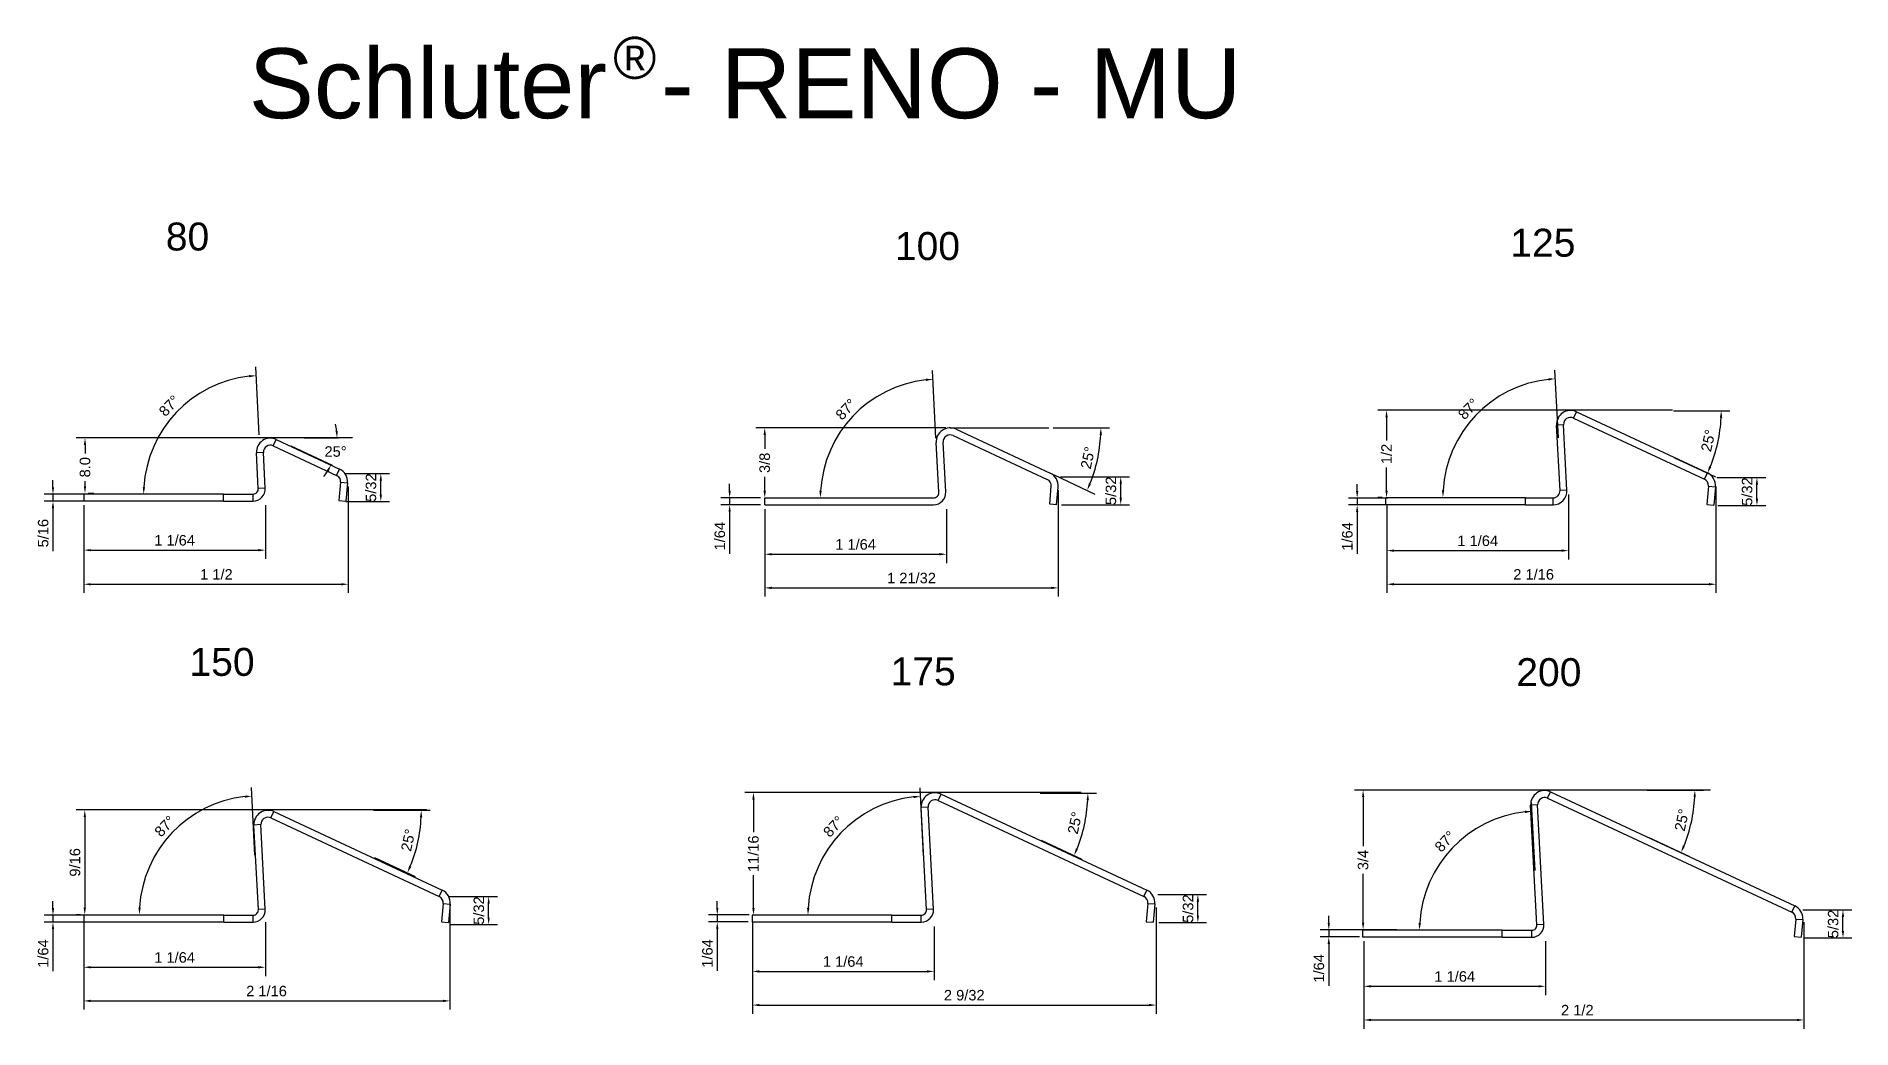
# Model space of a CAD drawing. Header units: millimetres. Extents: x 34 to 294, y 20 to 162.
import ezdxf

# ---------------------------------------------------------------- set-up
doc = ezdxf.new("R2010")
doc.units = ezdxf.units.MM
doc.linetypes.add('AUSGEZOGEN', pattern=[0])
doc.linetypes.add('VONLAYER', pattern=[0])
for name, color, linetype in [('4', 7, 'Continuous'), ('Bem', 3, 'Continuous'), ('L01', 7, 'AUSGEZOGEN'), ('Profil', 7, 'Continuous'), ('TEXT', 7, 'Continuous'), ('var3', 7, 'Continuous'), ('var4', 7, 'Continuous')]:
    doc.layers.add(name, color=color, linetype=linetype)
doc.styles.add('ARIAL', font='ARIAL.TTF')
doc.styles.add('STYLE1', font='ARIAL.TTF')
doc.dimstyles.new('ISO-25', dxfattribs={"dimtxt": 2.5, "dimasz": 2.5, "dimexe": 1.25, "dimexo": 0.625, "dimtad": 1, "dimtxsty": 'Standard', "dimcen": 2.5, "dimclrt": 7, "dimadec": 0, "dimazin": 0, "dimtfac": 1, "dimtmove": 0, "dimatfit": 3, "dimfxl": 0, "dimarcsym": 0})
doc.dimstyles.get("Standard").update_dxf_attribs({"dimtxt": 0.18, "dimasz": 0.18, "dimexe": 0.18, "dimexo": 0.0625, "dimgap": 0.09, "dimtad": 0, "dimtih": 1, "dimtoh": 1, "dimdec": 4, "dimzin": 0, "dimdsep": 46, "dimtxsty": 'Standard', "dimcen": 0.09, "dimadec": 0, "dimazin": 0, "dimtfac": 1, "dimtdec": 4, "dimtofl": 0, "dimtmove": 0, "dimatfit": 3, "dimfxl": 0, "dimtolj": 1, "dimtzin": 0, "dimarcsym": 0})

msp = doc.modelspace()

# ---------------------------------------------------------------- texts
at = {"layer": 'TEXT', "color": 7, "linetype": 'Continuous', "style": 'STYLE1'}
msp.add_text('®', height=6, dxfattribs=at).set_placement((116.58089, 156.13492))
at = {"layer": 'var3', "linetype": 'VONLAYER', "style": 'ARIAL'}
for s, p in [('80', (52.56981, 131.57836)), ('100', (156.88122, 130.2164)), ('125', (244.93054, 130.6951)), ('150', (55.95491, 70.72253)), ('175', (156.26334, 69.36056)), ('200', (245.78915, 69.25239))]:
    msp.add_text(s, height=4, dxfattribs=at).set_placement(p)
at = {"layer": 'var4', "linetype": 'VONLAYER', "style": 'ARIAL'}
msp.add_text('Schluter  - RENO - MU', height=10, dxfattribs=at).set_placement((64.43849, 150.50612))

# ---------------------------------------------------------------- blocks, each defined once
blk = doc.blocks.new('*D2')
at = {"layer": 'Bem', "color": 0, "lineweight": -2}
for p, q in [((138.26, 94.57), (138.26, 86.87)), ((164.26, 94.57), (164.26, 86.87)), ((139.26, 88.12), (163.26, 88.12))]:
    blk.add_line(p, q, dxfattribs=at)
at = {"layer": 'Bem', "color": 0}
for points in [[(139.26, 88.29), (139.26, 87.96), (138.26, 88.12)], [(163.26, 88.29), (163.26, 87.96), (164.26, 88.12)]]:
    blk.add_solid(points, dxfattribs=at)
at = {"layer": 'Defpoints', "color": 0}
for p in [(138.26, 95.2), (164.26, 95.2), (164.26, 88.12)]:
    blk.add_point(p, dxfattribs=at)
at = {"layer": 'Bem', "color": 7, "insert": (151.26, 89.52), "char_height": 1.5, "attachment_point": 5, "style": 'ARIAL'}
blk.add_mtext('1 1/64', dxfattribs=at)
blk = doc.blocks.new('*D3')
at = {"layer": 'Bem', "color": 0, "lineweight": -2}
for p, q in [((137.64, 96.2), (131.99, 96.2)), ((133.24, 97.2), (133.24, 98.2)), ((133.24, 96.2), (133.24, 95.2)), ((137.64, 95.2), (131.99, 95.2)), ((133.24, 94.2), (133.24, 88.2))]:
    blk.add_line(p, q, dxfattribs=at)
at = {"layer": 'Bem', "color": 0}
for points in [[(133.08, 97.2), (133.41, 97.2), (133.24, 96.2)], [(133.08, 94.2), (133.41, 94.2), (133.24, 95.2)]]:
    blk.add_solid(points, dxfattribs=at)
at = {"layer": 'Defpoints', "color": 0}
for p in [(133.24, 96.2), (138.26, 96.2), (138.26, 95.2)]:
    blk.add_point(p, dxfattribs=at)
at = {"layer": 'Bem', "color": 7, "insert": (131.84, 90.7), "char_height": 1.5, "attachment_point": 5, "rotation": 90, "style": 'ARIAL'}
blk.add_mtext('1/64', dxfattribs=at)
blk = doc.blocks.new('*D4')
at = {"layer": 'Bem', "color": 0, "lineweight": -2}
for p, q in [((164.17, 106.2), (137.01, 106.2)), ((138.26, 105.2), (138.26, 103.19)), ((138.26, 97.2), (138.26, 99.2)), ((137.64, 96.2), (137.01, 96.2))]:
    blk.add_line(p, q, dxfattribs=at)
at = {"layer": 'Bem', "color": 0}
for points in [[(138.09, 105.2), (138.43, 105.2), (138.26, 106.2)], [(138.09, 97.2), (138.43, 97.2), (138.26, 96.2)]]:
    blk.add_solid(points, dxfattribs=at)
at = {"layer": 'Defpoints', "color": 0}
for p in [(138.26, 106.2), (164.79, 106.2), (138.26, 96.2)]:
    blk.add_point(p, dxfattribs=at)
at = {"layer": 'Bem', "color": 7, "insert": (138.26, 101.2), "char_height": 1.5, "attachment_point": 5, "rotation": 90, "style": 'ARIAL'}
blk.add_mtext('3/8', dxfattribs=at)
blk = doc.blocks.new('*D5')
at = {"layer": 'Bem', "color": 0, "lineweight": -2}
for p, q in [((180.26, 97.29), (180.26, 82.06)), ((138.26, 94.57), (138.26, 82.06)), ((139.26, 83.31), (179.26, 83.31))]:
    blk.add_line(p, q, dxfattribs=at)
at = {"layer": 'Bem', "color": 0}
for points in [[(139.26, 83.48), (139.26, 83.14), (138.26, 83.31)], [(179.26, 83.48), (179.26, 83.14), (180.26, 83.31)]]:
    blk.add_solid(points, dxfattribs=at)
at = {"layer": 'Defpoints', "color": 0}
for p in [(180.26, 97.92), (138.26, 95.2), (180.26, 83.31)]:
    blk.add_point(p, dxfattribs=at)
at = {"layer": 'Bem', "color": 7, "insert": (159.26, 84.71), "char_height": 1.5, "attachment_point": 5, "style": 'ARIAL'}
blk.add_mtext('1 21/32', dxfattribs=at)
blk = doc.blocks.new('*D6')
at = {"layer": 'Bem', "color": 0, "lineweight": -2}
for p, q in [((179.53, 106.2), (187.61, 106.2)), ((179.67, 99.47), (185.51, 96.74))]:
    blk.add_line(p, q, dxfattribs=at)
blk.add_arc((165.23, 106.2), 21.13, 337.7123, 357.2877, dxfattribs=at)
at = {"layer": 'Bem', "color": 0}
for points in [[(186.17, 105.2), (186.5, 105.19), (186.36, 106.2)], [(184.93, 98.12), (184.63, 98.25), (184.38, 97.27)]]:
    blk.add_solid(points, dxfattribs=at)
at = {"layer": 'Defpoints', "color": 0}
for p in [(164.79, 106.2), (165.64, 106.01), (178.91, 106.2), (179.1, 99.73), (185.47, 100.14)]:
    blk.add_point(p, dxfattribs=at)
at = {"layer": 'Bem', "color": 7, "insert": (184.5, 101.92), "char_height": 1.5, "attachment_point": 5, "rotation": 77.5, "style": 'ARIAL'}
blk.add_mtext('25°', dxfattribs=at)
blk = doc.blocks.new('*D7')
at = {"layer": 'Bem', "color": 0, "lineweight": -2}
for p, q in [((180.57, 99.2), (190.45, 99.2)), ((189.2, 96.2), (189.2, 98.2)), ((180.72, 95.2), (190.45, 95.2))]:
    blk.add_line(p, q, dxfattribs=at)
at = {"layer": 'Bem', "color": 0}
for points in [[(189.03, 98.2), (189.37, 98.2), (189.2, 99.2)], [(189.03, 96.2), (189.37, 96.2), (189.2, 95.2)]]:
    blk.add_solid(points, dxfattribs=at)
at = {"layer": 'Defpoints', "color": 0}
for p in [(179.94, 99.2), (189.2, 99.2), (180.09, 95.2)]:
    blk.add_point(p, dxfattribs=at)
at = {"layer": 'Bem', "color": 7, "insert": (187.8, 97.2), "char_height": 1.5, "attachment_point": 5, "rotation": 90, "style": 'ARIAL'}
blk.add_mtext('5/32', dxfattribs=at)
blk = doc.blocks.new('*D8')
at = {"layer": 'Bem', "color": 0, "lineweight": -2}
blk.add_line((162.76, 104.72), (162.25, 114.41), dxfattribs=at)
blk.add_arc((163.21, 96.2), 16.99, 96.3735, 176.6265, dxfattribs=at)
at = {"layer": 'Bem', "color": 0}
for points in [[(161.31, 113.24), (161.34, 112.91), (162.32, 113.16)], [(146.42, 97.19), (146.08, 97.2), (146.22, 96.2)]]:
    blk.add_solid(points, dxfattribs=at)
at = {"layer": 'Defpoints', "color": 0}
for p in [(154.21, 110.6), (162.79, 104.09), (138.26, 96.2), (162.42, 96.2), (163.17, 96.99)]:
    blk.add_point(p, dxfattribs=at)
at = {"layer": 'Bem', "color": 7, "insert": (149.88, 108.85), "char_height": 1.5, "attachment_point": 5, "rotation": 46.5, "style": 'ARIAL'}
blk.add_mtext('87°', dxfattribs=at)
blk = doc.blocks.new('*D9')
at = {"layer": 'Bem', "color": 0, "lineweight": -2}
for p, q in [((273.59, 54.38), (222.62, 54.38)), ((223.87, 53.38), (223.87, 46.37)), ((223.87, 35.39), (223.87, 42.4)), ((228.69, 34.39), (222.62, 34.39))]:
    blk.add_line(p, q, dxfattribs=at)
at = {"layer": 'Bem', "color": 0}
for points in [[(223.71, 53.38), (224.04, 53.38), (223.87, 54.38)], [(223.71, 35.39), (224.04, 35.39), (223.87, 34.39)]]:
    blk.add_solid(points, dxfattribs=at)
at = {"layer": 'Defpoints', "color": 0}
for p in [(274.21, 54.38), (223.87, 34.39), (229.31, 34.39)]:
    blk.add_point(p, dxfattribs=at)
at = {"layer": 'Bem', "color": 7, "insert": (223.87, 44.38), "char_height": 1.5, "attachment_point": 5, "rotation": 90, "style": 'ARIAL'}
blk.add_mtext('3/4', dxfattribs=at)
blk = doc.blocks.new('*D13')
at = {"layer": 'Bem', "color": 0, "lineweight": -2}
for p, q in [((268.16, 108.72), (225.98, 108.72)), ((227.23, 107.72), (227.23, 104.38)), ((227.23, 97.22), (227.23, 100.55)), ((226.6, 96.22), (225.98, 96.22))]:
    blk.add_line(p, q, dxfattribs=at)
at = {"layer": 'Bem', "color": 0}
for points in [[(227.06, 107.72), (227.39, 107.72), (227.23, 108.72)], [(227.06, 97.22), (227.39, 97.22), (227.23, 96.22)]]:
    blk.add_solid(points, dxfattribs=at)
at = {"layer": 'Defpoints', "color": 0}
for p in [(268.79, 108.72), (227.23, 96.22), (227.23, 96.22)]:
    blk.add_point(p, dxfattribs=at)
at = {"layer": 'Bem', "color": 7, "insert": (227.23, 102.47), "char_height": 1.5, "attachment_point": 5, "rotation": 90, "style": 'ARIAL'}
blk.add_mtext('1/2', dxfattribs=at)
blk = doc.blocks.new('*D14')
at = {"layer": 'Bem', "color": 0, "lineweight": -2}
for p, q in [((89.85, 51.54), (39.73, 51.54)), ((40.98, 50.54), (40.98, 37.55)), ((40.35, 36.55), (39.73, 36.55))]:
    blk.add_line(p, q, dxfattribs=at)
at = {"layer": 'Bem', "color": 0}
for points in [[(40.81, 50.54), (41.14, 50.54), (40.98, 51.54)], [(40.81, 37.55), (41.14, 37.55), (40.98, 36.55)]]:
    blk.add_solid(points, dxfattribs=at)
at = {"layer": 'Defpoints', "color": 0}
for p in [(90.47, 51.54), (40.98, 36.55), (40.98, 36.55)]:
    blk.add_point(p, dxfattribs=at)
at = {"layer": 'Bem', "color": 7, "insert": (39.58, 44.04), "char_height": 1.5, "attachment_point": 5, "rotation": 90, "style": 'ARIAL'}
blk.add_mtext('9/16', dxfattribs=at)
blk = doc.blocks.new('*D15')
at = {"layer": 'Bem', "color": 0, "lineweight": -2}
for p, q in [((183.53, 54.02), (135.4, 54.02)), ((136.65, 53.02), (136.65, 48.35)), ((136.65, 37.52), (136.65, 42.19)), ((136.03, 36.52), (135.4, 36.52))]:
    blk.add_line(p, q, dxfattribs=at)
at = {"layer": 'Bem', "color": 0}
for points in [[(136.48, 53.02), (136.82, 53.02), (136.65, 54.02)], [(136.48, 37.52), (136.82, 37.52), (136.65, 36.52)]]:
    blk.add_solid(points, dxfattribs=at)
at = {"layer": 'Defpoints', "color": 0}
for p in [(184.15, 54.02), (136.65, 36.52), (136.65, 36.52)]:
    blk.add_point(p, dxfattribs=at)
at = {"layer": 'Bem', "color": 7, "insert": (136.65, 45.27), "char_height": 1.5, "attachment_point": 5, "rotation": 90, "style": 'ARIAL'}
blk.add_mtext('11/16', dxfattribs=at)
blk = doc.blocks.new('*D16')
at = {"color": 0, "lineweight": -2}
for p, q in [((79.27, 104.77), (39.76, 104.77)), ((41.01, 103.77), (41.01, 102.56)), ((41.01, 97.85), (41.01, 98.58)), ((41.46, 96.85), (42.26, 96.85))]:
    blk.add_line(p, q, dxfattribs=at)
at = {"color": 0}
for points in [[(40.84, 103.77), (41.17, 103.77), (41.01, 104.77)], [(40.84, 97.85), (41.17, 97.85), (41.01, 96.85)]]:
    blk.add_solid(points, dxfattribs=at)
at = {"layer": 'Defpoints', "color": 0}
for p in [(79.89, 104.77), (40.84, 96.85), (41.01, 96.85)]:
    blk.add_point(p, dxfattribs=at)
at = {"color": 7, "insert": (41.01, 100.57), "char_height": 1.5, "attachment_point": 5, "rotation": 90, "style": 'ARIAL'}
blk.add_mtext('8.0', dxfattribs=at)
blk = doc.blocks.new('*D17')
at = {"layer": 'Bem', "color": 0, "lineweight": -2}
for p, q in [((274.48, 99.09), (281.47, 99.09)), ((280.22, 96.09), (280.22, 98.09)), ((274.63, 95.09), (281.47, 95.09))]:
    blk.add_line(p, q, dxfattribs=at)
at = {"layer": 'Bem', "color": 0}
for points in [[(280.05, 98.09), (280.39, 98.09), (280.22, 99.09)], [(280.05, 96.09), (280.39, 96.09), (280.22, 95.09)]]:
    blk.add_solid(points, dxfattribs=at)
at = {"layer": 'Defpoints', "color": 0}
for p in [(273.86, 99.09), (280.22, 99.09), (274.01, 95.09)]:
    blk.add_point(p, dxfattribs=at)
at = {"layer": 'Bem', "color": 7, "insert": (278.82, 97.09), "char_height": 1.5, "attachment_point": 5, "rotation": 90, "style": 'ARIAL'}
blk.add_mtext('5/32', dxfattribs=at)
blk = doc.blocks.new('*D18')
at = {"layer": 'Bem', "color": 0, "lineweight": -2}
for p, q in [((253.27, 96.68), (253.27, 87.39)), ((227.27, 95.09), (227.27, 87.39)), ((228.27, 88.64), (252.27, 88.64))]:
    blk.add_line(p, q, dxfattribs=at)
at = {"layer": 'Bem', "color": 0}
for points in [[(228.27, 88.81), (228.27, 88.47), (227.27, 88.64)], [(252.27, 88.81), (252.27, 88.47), (253.27, 88.64)]]:
    blk.add_solid(points, dxfattribs=at)
at = {"layer": 'Defpoints', "color": 0}
for p in [(253.27, 97.31), (227.27, 95.71), (253.27, 88.64)]:
    blk.add_point(p, dxfattribs=at)
at = {"layer": 'Bem', "color": 7, "insert": (240.27, 90.04), "char_height": 1.5, "attachment_point": 5, "style": 'ARIAL'}
blk.add_mtext('1 1/64', dxfattribs=at)
blk = doc.blocks.new('*D19')
at = {"layer": 'Bem', "color": 0, "lineweight": -2}
for p, q in [((274.36, 97.81), (274.36, 82.58)), ((227.27, 95.09), (227.27, 82.58)), ((228.27, 83.83), (273.36, 83.83))]:
    blk.add_line(p, q, dxfattribs=at)
at = {"layer": 'Bem', "color": 0}
for points in [[(228.27, 84), (228.27, 83.66), (227.27, 83.83)], [(273.36, 84), (273.36, 83.66), (274.36, 83.83)]]:
    blk.add_solid(points, dxfattribs=at)
at = {"layer": 'Defpoints', "color": 0}
for p in [(274.36, 98.43), (227.27, 95.71), (274.36, 83.83)]:
    blk.add_point(p, dxfattribs=at)
at = {"layer": 'Bem', "color": 7, "insert": (248.27, 85.23), "char_height": 1.5, "attachment_point": 5, "style": 'ARIAL'}
blk.add_mtext('2 1/16', dxfattribs=at)
blk = doc.blocks.new('*D20')
at = {"layer": 'Bem', "color": 0, "lineweight": -2}
for p, q in [((268.29, 108.66), (276.36, 108.66)), ((268.42, 101.93), (274.27, 99.21))]:
    blk.add_line(p, q, dxfattribs=at)
blk.add_arc((253.99, 108.66), 21.13, 337.7123, 357.2877, dxfattribs=at)
at = {"layer": 'Bem', "color": 0}
for points in [[(274.92, 107.67), (275.26, 107.66), (275.11, 108.66)], [(273.69, 100.58), (273.38, 100.72), (273.14, 99.73)]]:
    blk.add_solid(points, dxfattribs=at)
at = {"layer": 'Defpoints', "color": 0}
for p in [(253.54, 108.66), (254.39, 108.47), (267.66, 108.66), (267.86, 102.2), (274.23, 102.6)]:
    blk.add_point(p, dxfattribs=at)
at = {"layer": 'Bem', "color": 7, "insert": (273.26, 104.39), "char_height": 1.5, "attachment_point": 5, "rotation": 77.5, "style": 'ARIAL'}
blk.add_mtext('25°', dxfattribs=at)
blk = doc.blocks.new('*D21')
at = {"layer": 'Bem', "color": 0, "lineweight": -2}
for p, q in [((227.41, 96.17), (221.77, 96.17)), ((223.02, 97.17), (223.02, 98.17)), ((223.02, 96.17), (223.02, 95.17)), ((227.41, 95.17), (221.77, 95.17)), ((223.02, 94.17), (223.02, 88.17))]:
    blk.add_line(p, q, dxfattribs=at)
at = {"layer": 'Bem', "color": 0}
for points in [[(222.86, 97.17), (223.19, 97.17), (223.02, 96.17)], [(222.86, 94.17), (223.19, 94.17), (223.02, 95.17)]]:
    blk.add_solid(points, dxfattribs=at)
at = {"layer": 'Defpoints', "color": 0}
for p in [(223.02, 96.17), (228.04, 96.17), (228.04, 95.17)]:
    blk.add_point(p, dxfattribs=at)
at = {"layer": 'Bem', "color": 7, "insert": (221.62, 90.67), "char_height": 1.5, "attachment_point": 5, "rotation": 90, "style": 'ARIAL'}
blk.add_mtext('1/64', dxfattribs=at)
blk = doc.blocks.new('*D22')
at = {"layer": 'Bem', "color": 0, "lineweight": -2}
for p, q in [((78.23, 99.66), (84.58, 99.66)), ((83.33, 96.66), (83.33, 98.66)), ((78.38, 95.66), (84.58, 95.66))]:
    blk.add_line(p, q, dxfattribs=at)
at = {"layer": 'Bem', "color": 0}
for points in [[(83.17, 98.66), (83.5, 98.66), (83.33, 99.66)], [(83.17, 96.66), (83.5, 96.66), (83.33, 95.66)]]:
    blk.add_solid(points, dxfattribs=at)
at = {"layer": 'Defpoints', "color": 0}
for p in [(77.61, 99.66), (83.33, 99.66), (77.76, 95.66)]:
    blk.add_point(p, dxfattribs=at)
at = {"layer": 'Bem', "color": 7, "insert": (81.93, 97.66), "char_height": 1.5, "attachment_point": 5, "rotation": 90, "style": 'ARIAL'}
blk.add_mtext('5/32', dxfattribs=at)
blk = doc.blocks.new('*D23')
at = {"layer": 'Defpoints', "color": 0, "linetype": 'VONLAYER'}
for p in [(67.55, 104.77), (68.4, 104.59), (72.3, 104.77), (70.43, 103.64), (76.69, 102.17)]:
    blk.add_point(p, dxfattribs=at)
at = {"layer": 'var4', "color": 0, "linetype": 'VONLAYER', "lineweight": -2}
for p, q in [((72.37, 104.77), (77.25, 104.77)), ((70.48, 103.61), (76.38, 100.86))]:
    blk.add_line(p, q, dxfattribs=at)
for start, end in [(6.32, 12.6401), (322.36, 328.68)]:
    blk.add_arc((68, 104.77), 9.07, start, end, dxfattribs=at)
at = {"layer": 'var4', "color": 0, "linetype": 'VONLAYER'}
for points in [[(77.18, 105.78), (76.85, 105.76), (77.07, 104.77)], [(75.6, 100.13), (75.9, 99.98), (76.22, 100.94)]]:
    blk.add_solid(points, dxfattribs=at)
at = {"layer": 'var4', "color": 0, "linetype": 'VONLAYER', "insert": (76.86, 102.81), "char_height": 1.5, "attachment_point": 5, "style": 'ARIAL'}
blk.add_mtext('\\A1;25°', dxfattribs=at)
blk = doc.blocks.new('*D24')
at = {"layer": 'Bem', "color": 0, "lineweight": -2}
for p, q in [((82.29, 51.49), (90.37, 51.49)), ((82.43, 44.76), (88.27, 42.04))]:
    blk.add_line(p, q, dxfattribs=at)
blk.add_arc((68, 51.49), 21.13, 337.7123, 357.2877, dxfattribs=at)
at = {"layer": 'Bem', "color": 0}
for points in [[(88.93, 50.5), (89.26, 50.49), (89.12, 51.49)], [(87.7, 43.41), (87.39, 43.55), (87.14, 42.56)]]:
    blk.add_solid(points, dxfattribs=at)
at = {"layer": 'Defpoints', "color": 0}
for p in [(67.55, 51.49), (68.4, 51.31), (81.67, 51.49), (81.86, 45.03), (88.23, 45.43)]:
    blk.add_point(p, dxfattribs=at)
at = {"layer": 'Bem', "color": 7, "insert": (87.26, 47.22), "char_height": 1.5, "attachment_point": 5, "rotation": 77.5, "style": 'ARIAL'}
blk.add_mtext('25°', dxfattribs=at)
blk = doc.blocks.new('*D25')
at = {"layer": 'Bem', "color": 0, "lineweight": -2}
for p, q in [((177.67, 53.96), (185.75, 53.96)), ((177.81, 47.23), (183.65, 44.51))]:
    blk.add_line(p, q, dxfattribs=at)
blk.add_arc((163.37, 53.96), 21.13, 337.7123, 357.2877, dxfattribs=at)
at = {"layer": 'Bem', "color": 0}
for points in [[(184.31, 52.97), (184.64, 52.96), (184.5, 53.96)], [(183.07, 45.88), (182.77, 46.02), (182.52, 45.03)]]:
    blk.add_solid(points, dxfattribs=at)
at = {"layer": 'Defpoints', "color": 0}
for p in [(162.93, 53.96), (163.78, 53.78), (177.05, 53.96), (177.24, 47.5), (183.61, 47.9)]:
    blk.add_point(p, dxfattribs=at)
at = {"layer": 'Bem', "color": 7, "insert": (182.64, 49.69), "char_height": 1.5, "attachment_point": 5, "rotation": 77.5, "style": 'ARIAL'}
blk.add_mtext('25°', dxfattribs=at)
blk = doc.blocks.new('*D26')
at = {"layer": 'Bem', "color": 0, "lineweight": -2}
for p, q in [((264.51, 54.37), (272.59, 54.37)), ((264.65, 47.64), (270.49, 44.92))]:
    blk.add_line(p, q, dxfattribs=at)
blk.add_arc((250.21, 54.37), 21.13, 337.7123, 357.2877, dxfattribs=at)
at = {"layer": 'Bem', "color": 0}
for points in [[(271.15, 53.38), (271.48, 53.37), (271.34, 54.37)], [(269.91, 46.3), (269.61, 46.43), (269.36, 45.45)]]:
    blk.add_solid(points, dxfattribs=at)
at = {"layer": 'Defpoints', "color": 0}
for p in [(249.77, 54.37), (250.61, 54.19), (263.89, 54.37), (264.08, 47.91), (270.45, 48.32)]:
    blk.add_point(p, dxfattribs=at)
at = {"layer": 'Bem', "color": 7, "insert": (269.48, 50.1), "char_height": 1.5, "attachment_point": 5, "rotation": 77.5, "style": 'ARIAL'}
blk.add_mtext('25°', dxfattribs=at)
blk = doc.blocks.new('*D27')
at = {"layer": 'Bem', "color": 0, "lineweight": -2}
for p, q in [((286.79, 37.23), (293.78, 37.23)), ((292.53, 34.23), (292.53, 36.23)), ((286.94, 33.23), (293.78, 33.23))]:
    blk.add_line(p, q, dxfattribs=at)
at = {"layer": 'Bem', "color": 0}
for points in [[(292.36, 36.23), (292.69, 36.23), (292.53, 37.23)], [(292.36, 34.23), (292.69, 34.23), (292.53, 33.23)]]:
    blk.add_solid(points, dxfattribs=at)
at = {"layer": 'Defpoints', "color": 0}
for p in [(286.17, 37.23), (292.53, 37.23), (286.32, 33.23)]:
    blk.add_point(p, dxfattribs=at)
at = {"layer": 'Bem', "color": 7, "insert": (291.13, 35.23), "char_height": 1.5, "attachment_point": 5, "rotation": 90, "style": 'ARIAL'}
blk.add_mtext('5/32', dxfattribs=at)
blk = doc.blocks.new('*D28')
at = {"layer": 'Bem', "color": 0, "lineweight": -2}
for p, q in [((194.49, 39.43), (201.48, 39.43)), ((200.23, 36.43), (200.23, 38.43)), ((194.65, 35.43), (201.48, 35.43))]:
    blk.add_line(p, q, dxfattribs=at)
at = {"layer": 'Bem', "color": 0}
for points in [[(200.07, 38.43), (200.4, 38.43), (200.23, 39.43)], [(200.07, 36.43), (200.4, 36.43), (200.23, 35.43)]]:
    blk.add_solid(points, dxfattribs=at)
at = {"layer": 'Defpoints', "color": 0}
for p in [(193.87, 39.43), (200.23, 39.43), (194.02, 35.43)]:
    blk.add_point(p, dxfattribs=at)
at = {"layer": 'Bem', "color": 7, "insert": (198.83, 37.43), "char_height": 1.5, "attachment_point": 5, "rotation": 90, "style": 'ARIAL'}
blk.add_mtext('5/32', dxfattribs=at)
blk = doc.blocks.new('*D29')
at = {"layer": 'Bem', "color": 0, "lineweight": -2}
for p, q in [((93.03, 39.15), (100.01, 39.15)), ((98.76, 36.15), (98.76, 38.15)), ((93.18, 35.15), (100.01, 35.15))]:
    blk.add_line(p, q, dxfattribs=at)
at = {"layer": 'Bem', "color": 0}
for points in [[(98.6, 38.15), (98.93, 38.15), (98.76, 39.15)], [(98.6, 36.15), (98.93, 36.15), (98.76, 35.15)]]:
    blk.add_solid(points, dxfattribs=at)
at = {"layer": 'Defpoints', "color": 0}
for p in [(92.4, 39.15), (98.76, 39.15), (92.55, 35.15)]:
    blk.add_point(p, dxfattribs=at)
at = {"layer": 'Bem', "color": 7, "insert": (97.36, 37.15), "char_height": 1.5, "attachment_point": 5, "rotation": 90, "style": 'ARIAL'}
blk.add_mtext('5/32', dxfattribs=at)
blk = doc.blocks.new('*D30')
at = {"layer": 'Bem', "color": 0, "lineweight": -2}
for p, q in [((40.83, 95.15), (40.83, 87.46)), ((66.83, 95.15), (66.83, 87.46)), ((41.83, 88.71), (65.83, 88.71))]:
    blk.add_line(p, q, dxfattribs=at)
at = {"layer": 'Bem', "color": 0}
for points in [[(41.83, 88.87), (41.83, 88.54), (40.83, 88.71)], [(65.83, 88.87), (65.83, 88.54), (66.83, 88.71)]]:
    blk.add_solid(points, dxfattribs=at)
at = {"layer": 'Defpoints', "color": 0}
for p in [(40.83, 95.78), (66.83, 95.78), (66.83, 88.71)]:
    blk.add_point(p, dxfattribs=at)
at = {"layer": 'Bem', "color": 7, "insert": (53.83, 90.11), "char_height": 1.5, "attachment_point": 5, "style": 'ARIAL'}
blk.add_mtext('1 1/64', dxfattribs=at)
blk = doc.blocks.new('*D31')
at = {"layer": 'Bem', "color": 0, "lineweight": -2}
for p, q in [((36.43, 97.71), (36.43, 98.71)), ((40.82, 96.71), (35.18, 96.71)), ((36.43, 96.71), (36.43, 95.71)), ((40.82, 95.71), (35.18, 95.71)), ((36.43, 94.71), (36.43, 88.57))]:
    blk.add_line(p, q, dxfattribs=at)
at = {"layer": 'Bem', "color": 0}
for points in [[(36.26, 97.71), (36.59, 97.71), (36.43, 96.71)], [(36.26, 94.71), (36.59, 94.71), (36.43, 95.71)]]:
    blk.add_solid(points, dxfattribs=at)
at = {"layer": 'Defpoints', "color": 0}
for p in [(36.43, 96.71), (41.45, 96.71), (41.45, 95.71)]:
    blk.add_point(p, dxfattribs=at)
at = {"layer": 'Bem', "color": 7, "insert": (35.03, 91.14), "char_height": 1.5, "attachment_point": 5, "rotation": 90, "style": 'ARIAL'}
blk.add_mtext('5/16', dxfattribs=at)
blk = doc.blocks.new('*D32')
at = {"layer": 'Bem', "color": 0, "lineweight": -2}
for p, q in [((78.67, 97.81), (78.67, 82.58)), ((40.83, 95.09), (40.83, 82.58)), ((41.83, 83.83), (77.67, 83.83))]:
    blk.add_line(p, q, dxfattribs=at)
at = {"layer": 'Bem', "color": 0}
for points in [[(41.83, 83.99), (41.83, 83.66), (40.83, 83.83)], [(77.67, 83.99), (77.67, 83.66), (78.67, 83.83)]]:
    blk.add_solid(points, dxfattribs=at)
at = {"layer": 'Defpoints', "color": 0}
for p in [(78.67, 98.43), (40.83, 95.71), (78.67, 83.83)]:
    blk.add_point(p, dxfattribs=at)
at = {"layer": 'Bem', "color": 7, "insert": (59.81, 85.23), "char_height": 1.5, "attachment_point": 5, "style": 'ARIAL'}
blk.add_mtext('1 1/2', dxfattribs=at)
blk = doc.blocks.new('*D33')
at = {"layer": 'Bem', "color": 0, "lineweight": -2}
blk.add_line((65.94, 105.23), (65.44, 114.92), dxfattribs=at)
blk.add_arc((66.39, 96.71), 16.99, 96.3735, 176.6265, dxfattribs=at)
at = {"layer": 'Bem', "color": 0}
for points in [[(64.49, 113.76), (64.52, 113.43), (65.5, 113.67)], [(49.6, 97.71), (49.27, 97.71), (49.4, 96.71)]]:
    blk.add_solid(points, dxfattribs=at)
at = {"layer": 'Defpoints', "color": 0}
for p in [(57.39, 111.12), (65.98, 104.61), (41.45, 96.71), (65.6, 96.71), (66.35, 97.5)]:
    blk.add_point(p, dxfattribs=at)
at = {"layer": 'Bem', "color": 7, "insert": (53.06, 109.36), "char_height": 1.5, "attachment_point": 5, "rotation": 46.5, "style": 'ARIAL'}
blk.add_mtext('87°', dxfattribs=at)
blk = doc.blocks.new('*D34')
at = {"layer": 'Bem', "color": 0, "lineweight": -2}
for p, q in [((40.83, 35.48), (40.83, 27.78)), ((66.83, 35.48), (66.83, 27.78)), ((41.83, 29.03), (65.83, 29.03))]:
    blk.add_line(p, q, dxfattribs=at)
at = {"layer": 'Bem', "color": 0}
for points in [[(41.83, 29.2), (41.83, 28.87), (40.83, 29.03)], [(65.83, 29.2), (65.83, 28.87), (66.83, 29.03)]]:
    blk.add_solid(points, dxfattribs=at)
at = {"layer": 'Defpoints', "color": 0}
for p in [(40.83, 36.11), (66.83, 36.11), (66.83, 29.03)]:
    blk.add_point(p, dxfattribs=at)
at = {"layer": 'Bem', "color": 7, "insert": (53.83, 30.43), "char_height": 1.5, "attachment_point": 5, "style": 'ARIAL'}
blk.add_mtext('1 1/64', dxfattribs=at)
blk = doc.blocks.new('*D35')
at = {"layer": 'Bem', "color": 0, "lineweight": -2}
for p, q in [((40.82, 36.49), (35.18, 36.49)), ((36.43, 37.49), (36.43, 38.49)), ((36.43, 36.49), (36.43, 35.49)), ((40.82, 35.49), (35.18, 35.49)), ((36.43, 34.49), (36.43, 28.49))]:
    blk.add_line(p, q, dxfattribs=at)
at = {"layer": 'Bem', "color": 0}
for points in [[(36.26, 37.49), (36.59, 37.49), (36.43, 36.49)], [(36.26, 34.49), (36.59, 34.49), (36.43, 35.49)]]:
    blk.add_solid(points, dxfattribs=at)
at = {"layer": 'Defpoints', "color": 0}
for p in [(36.43, 36.49), (41.45, 36.49), (41.45, 35.49)]:
    blk.add_point(p, dxfattribs=at)
at = {"layer": 'Bem', "color": 7, "insert": (35.03, 30.99), "char_height": 1.5, "attachment_point": 5, "rotation": 90, "style": 'ARIAL'}
blk.add_mtext('1/64', dxfattribs=at)
blk = doc.blocks.new('*D36')
at = {"layer": 'Bem', "color": 0, "lineweight": -2}
for p, q in [((93.23, 38.2), (93.23, 22.97)), ((40.83, 35.48), (40.83, 22.97)), ((41.83, 24.22), (92.23, 24.22))]:
    blk.add_line(p, q, dxfattribs=at)
at = {"layer": 'Bem', "color": 0}
for points in [[(41.83, 24.39), (41.83, 24.05), (40.83, 24.22)], [(92.23, 24.39), (92.23, 24.05), (93.23, 24.22)]]:
    blk.add_solid(points, dxfattribs=at)
at = {"layer": 'Defpoints', "color": 0}
for p in [(93.23, 38.83), (40.83, 36.11), (93.23, 24.22)]:
    blk.add_point(p, dxfattribs=at)
at = {"layer": 'Bem', "color": 7, "insert": (66.98, 25.62), "char_height": 1.5, "attachment_point": 5, "style": 'ARIAL'}
blk.add_mtext('2 1/16', dxfattribs=at)
blk = doc.blocks.new('*D37')
at = {"layer": 'Bem', "color": 0, "lineweight": -2}
blk.add_line((65.33, 45.08), (64.82, 54.77), dxfattribs=at)
blk.add_arc((65.77, 36.56), 16.99, 96.3735, 176.6265, dxfattribs=at)
at = {"layer": 'Bem', "color": 0}
for points in [[(63.87, 53.6), (63.9, 53.27), (64.88, 53.52)], [(48.98, 37.55), (48.65, 37.56), (48.79, 36.56)]]:
    blk.add_solid(points, dxfattribs=at)
at = {"layer": 'Defpoints', "color": 0}
for p in [(56.77, 50.96), (65.36, 44.45), (40.83, 36.56), (64.98, 36.56), (65.73, 37.35)]:
    blk.add_point(p, dxfattribs=at)
at = {"layer": 'Bem', "color": 7, "insert": (52.44, 49.21), "char_height": 1.5, "attachment_point": 5, "rotation": 46.5, "style": 'ARIAL'}
blk.add_mtext('87°', dxfattribs=at)
blk = doc.blocks.new('*D38')
at = {"layer": 'Bem', "color": 0, "lineweight": -2}
for p, q in [((136.49, 34.88), (136.49, 27.19)), ((162.49, 34.88), (162.49, 27.19)), ((137.49, 28.44), (161.49, 28.44))]:
    blk.add_line(p, q, dxfattribs=at)
at = {"layer": 'Bem', "color": 0}
for points in [[(137.49, 28.6), (137.49, 28.27), (136.49, 28.44)], [(161.49, 28.6), (161.49, 28.27), (162.49, 28.44)]]:
    blk.add_solid(points, dxfattribs=at)
at = {"layer": 'Defpoints', "color": 0}
for p in [(136.49, 35.51), (162.49, 35.51), (162.49, 28.44)]:
    blk.add_point(p, dxfattribs=at)
at = {"layer": 'Bem', "color": 7, "insert": (149.49, 29.84), "char_height": 1.5, "attachment_point": 5, "style": 'ARIAL'}
blk.add_mtext('1 1/64', dxfattribs=at)
blk = doc.blocks.new('*D39')
at = {"layer": 'Bem', "color": 0, "lineweight": -2}
for p, q in [((135.87, 36.51), (130.22, 36.51)), ((131.47, 37.51), (131.47, 38.51)), ((131.47, 36.51), (131.47, 35.51)), ((135.87, 35.51), (130.22, 35.51)), ((131.47, 34.51), (131.47, 28.51))]:
    blk.add_line(p, q, dxfattribs=at)
at = {"layer": 'Bem', "color": 0}
for points in [[(131.31, 37.51), (131.64, 37.51), (131.47, 36.51)], [(131.31, 34.51), (131.64, 34.51), (131.47, 35.51)]]:
    blk.add_solid(points, dxfattribs=at)
at = {"layer": 'Defpoints', "color": 0}
for p in [(131.47, 36.51), (136.49, 36.51), (136.49, 35.51)]:
    blk.add_point(p, dxfattribs=at)
at = {"layer": 'Bem', "color": 7, "insert": (130.07, 31.01), "char_height": 1.5, "attachment_point": 5, "rotation": 90, "style": 'ARIAL'}
blk.add_mtext('1/64', dxfattribs=at)
blk = doc.blocks.new('*D40')
at = {"layer": 'Bem', "color": 0, "lineweight": -2}
for p, q in [((194.26, 37.6), (194.26, 22.37)), ((136.49, 35.56), (136.49, 22.37)), ((137.49, 23.62), (193.26, 23.62))]:
    blk.add_line(p, q, dxfattribs=at)
at = {"layer": 'Bem', "color": 0}
for points in [[(137.49, 23.79), (137.49, 23.46), (136.49, 23.62)], [(193.26, 23.79), (193.26, 23.46), (194.26, 23.62)]]:
    blk.add_solid(points, dxfattribs=at)
at = {"layer": 'Defpoints', "color": 0}
for p in [(194.26, 38.23), (136.49, 36.18), (194.26, 23.62)]:
    blk.add_point(p, dxfattribs=at)
at = {"layer": 'Bem', "color": 7, "insert": (166.81, 25.03), "char_height": 1.5, "attachment_point": 5, "style": 'ARIAL'}
blk.add_mtext('2 9/32', dxfattribs=at)
blk = doc.blocks.new('*D41')
at = {"layer": 'Bem', "color": 0, "lineweight": -2}
blk.add_line((160.99, 45.03), (160.48, 54.72), dxfattribs=at)
blk.add_arc((161.44, 36.51), 16.99, 96.3735, 176.6265, dxfattribs=at)
at = {"layer": 'Bem', "color": 0}
for points in [[(159.54, 53.56), (159.57, 53.22), (160.55, 53.47)], [(144.65, 37.5), (144.31, 37.51), (144.45, 36.51)]]:
    blk.add_solid(points, dxfattribs=at)
at = {"layer": 'Defpoints', "color": 0}
for p in [(152.44, 50.91), (161.02, 44.4), (136.49, 36.51), (160.65, 36.51), (161.4, 37.3)]:
    blk.add_point(p, dxfattribs=at)
at = {"layer": 'Bem', "color": 7, "insert": (148.11, 49.16), "char_height": 1.5, "attachment_point": 5, "rotation": 46.5, "style": 'ARIAL'}
blk.add_mtext('87°', dxfattribs=at)
blk = doc.blocks.new('*D42')
at = {"layer": 'Bem', "color": 0, "lineweight": -2}
for p, q in [((223.98, 32.75), (223.98, 25.06)), ((249.98, 32.75), (249.98, 25.06)), ((224.98, 26.31), (248.98, 26.31))]:
    blk.add_line(p, q, dxfattribs=at)
at = {"layer": 'Bem', "color": 0}
for points in [[(224.98, 26.47), (224.98, 26.14), (223.98, 26.31)], [(248.98, 26.47), (248.98, 26.14), (249.98, 26.31)]]:
    blk.add_solid(points, dxfattribs=at)
at = {"layer": 'Defpoints', "color": 0}
for p in [(223.98, 33.38), (249.98, 33.38), (249.98, 26.31)]:
    blk.add_point(p, dxfattribs=at)
at = {"layer": 'Bem', "color": 7, "insert": (236.98, 27.71), "char_height": 1.5, "attachment_point": 5, "style": 'ARIAL'}
blk.add_mtext('1 1/64', dxfattribs=at)
blk = doc.blocks.new('*D43')
at = {"layer": 'Bem', "color": 0, "lineweight": -2}
for p, q in [((218.96, 35.38), (218.96, 36.38)), ((223.36, 34.38), (217.71, 34.38)), ((218.96, 34.38), (218.96, 33.38)), ((223.36, 33.38), (217.71, 33.38)), ((218.96, 32.38), (218.96, 26.38))]:
    blk.add_line(p, q, dxfattribs=at)
at = {"layer": 'Bem', "color": 0}
for points in [[(218.8, 35.38), (219.13, 35.38), (218.96, 34.38)], [(218.8, 32.38), (219.13, 32.38), (218.96, 33.38)]]:
    blk.add_solid(points, dxfattribs=at)
at = {"layer": 'Defpoints', "color": 0}
for p in [(218.96, 34.38), (223.98, 34.38), (223.98, 33.38)]:
    blk.add_point(p, dxfattribs=at)
at = {"layer": 'Bem', "color": 7, "insert": (217.56, 28.88), "char_height": 1.5, "attachment_point": 5, "rotation": 90, "style": 'ARIAL'}
blk.add_mtext('1/64', dxfattribs=at)
blk = doc.blocks.new('*D44')
at = {"layer": 'Bem', "color": 0, "lineweight": -2}
for p, q in [((286.93, 35.47), (286.93, 20.24)), ((223.98, 32.75), (223.98, 20.24)), ((224.98, 21.49), (285.93, 21.49))]:
    blk.add_line(p, q, dxfattribs=at)
at = {"layer": 'Bem', "color": 0}
for points in [[(224.98, 21.66), (224.98, 21.33), (223.98, 21.49)], [(285.93, 21.66), (285.93, 21.33), (286.93, 21.49)]]:
    blk.add_solid(points, dxfattribs=at)
at = {"layer": 'Defpoints', "color": 0}
for p in [(286.93, 36.1), (223.98, 33.38), (286.93, 21.49)]:
    blk.add_point(p, dxfattribs=at)
at = {"layer": 'Bem', "color": 7, "insert": (254.52, 22.89), "char_height": 1.5, "attachment_point": 5, "style": 'ARIAL'}
blk.add_mtext('2 1/2', dxfattribs=at)
blk = doc.blocks.new('*D45')
at = {"layer": 'Bem', "color": 0, "lineweight": -2}
blk.add_line((248.48, 42.9), (247.97, 52.59), dxfattribs=at)
blk.add_arc((248.93, 34.38), 16.99, 96.3735, 176.6265, dxfattribs=at)
at = {"layer": 'Bem', "color": 0}
for points in [[(247.03, 51.43), (247.06, 51.09), (248.04, 51.34)], [(232.14, 35.37), (231.8, 35.38), (231.94, 34.38)]]:
    blk.add_solid(points, dxfattribs=at)
at = {"layer": 'Defpoints', "color": 0}
for p in [(239.93, 48.78), (248.51, 42.27), (223.98, 34.38), (248.14, 34.38), (248.89, 35.17)]:
    blk.add_point(p, dxfattribs=at)
at = {"layer": 'Bem', "color": 7, "insert": (235.6, 47.03), "char_height": 1.5, "attachment_point": 5, "rotation": 46.5, "style": 'ARIAL'}
blk.add_mtext('87°', dxfattribs=at)
blk = doc.blocks.new('*D46')
at = {"layer": 'Bem', "color": 0, "lineweight": -2}
blk.add_line((251.83, 104.78), (251.32, 114.47), dxfattribs=at)
blk.add_arc((252.27, 96.26), 16.99, 96.3735, 176.6265, dxfattribs=at)
at = {"layer": 'Bem', "color": 0}
for points in [[(250.37, 113.31), (250.4, 112.98), (251.38, 113.23)], [(235.48, 97.26), (235.15, 97.27), (235.29, 96.26)]]:
    blk.add_solid(points, dxfattribs=at)
at = {"layer": 'Defpoints', "color": 0}
for p in [(243.27, 110.67), (251.86, 104.16), (227.33, 96.26), (251.48, 96.26), (252.23, 97.05)]:
    blk.add_point(p, dxfattribs=at)
at = {"layer": 'Bem', "color": 7, "insert": (238.94, 108.91), "char_height": 1.5, "attachment_point": 5, "rotation": 46.5, "style": 'ARIAL'}
blk.add_mtext('87°', dxfattribs=at)

# ---------------------------------------------------------------- dimensions: what is measured, and where the dimension line sits
dim = msp.add_linear_dim(base=(41.00617, 96.84763), p1=(79.89354, 104.77091), p2=(40.8368, 96.84763), angle=90, text='8.0', dimstyle='ISO-25', override={"dimtxt": 1.5, "dimasz": 1, "dimtxsty": 'ARIAL'})
dim.commit()
dim.dimension.update_dxf_attribs({"geometry": '*D16', "text_midpoint": (41.00617, 100.57225), "dimtype": 160, "text_rotation": 90})
at = {"layer": 'Bem', "color": 0}
for base, line1, line2, picture, middle in [((57.38969, 111.11608), ((66.34993, 97.49977), (65.97751, 104.60585)), ((41.44507, 96.71052), (65.60095, 96.71052)), '*D33', (53.06066, 109.36082)), ((154.20599, 110.60192), ((163.16622, 96.98561), (162.79381, 104.09169)), ((138.26136, 96.19636), (162.41725, 96.19636)), '*D8', (149.87695, 108.84666)), ((243.27056, 110.66787), ((252.23079, 97.05156), (251.85838, 104.15764)), ((227.32593, 96.26231), (251.48182, 96.26231)), '*D46', (238.94152, 108.91261)), ((274.22685, 102.60313), ((253.54492, 108.66216), (267.66163, 108.66216)), ((254.39015, 108.47477), (267.85596, 102.19556)), '*D20', (273.2557, 104.39068)), ((185.473, 100.13734), ((164.79107, 106.19636), (178.90778, 106.19636)), ((165.6363, 106.00897), (179.10211, 99.72976)), '*D6', (184.50185, 101.92488)), ((56.77165, 50.96237), ((65.73188, 37.34606), (65.35946, 44.45213)), ((40.82702, 36.55681), (64.98291, 36.55681)), '*D37', (52.44261, 49.2071)), ((152.43717, 50.91434), ((161.3974, 37.29803), (161.02499, 44.40411)), ((136.49254, 36.50878), (160.64843, 36.50878)), '*D41', (148.10813, 49.15908)), ((183.61233, 47.90379), ((162.9304, 53.96282), (177.04711, 53.96282)), ((163.77564, 53.77543), (177.24145, 47.49622)), '*D25', (182.64119, 49.69134)), ((239.92581, 48.78451), ((248.88604, 35.1682), (248.51362, 42.27427)), ((223.98118, 34.37894), (248.13707, 34.37894)), '*D45', (235.59677, 47.02924)), ((270.45087, 48.31548), ((249.76894, 54.3745), (263.88565, 54.3745)), ((250.61418, 54.18712), (264.07999, 47.90791)), '*D26', (269.47973, 50.10302)), ((88.23372, 45.43367), ((67.55178, 51.49269), (81.6685, 51.49269)), ((68.39702, 51.3053), (81.86283, 45.02609)), '*D24', (87.26257, 47.22121))]:
    dim = msp.add_angular_dim_2l(base=base, line1=line1, line2=line2, dimstyle='ISO-25', override={"dimtxt": 1.5, "dimasz": 1, "dimtxsty": 'ARIAL'}, dxfattribs=at)
    dim.commit()
    dim.dimension.update_dxf_attribs({"geometry": picture, "text_midpoint": middle})
for base, p1, p2, text, override, picture, middle in [((227.2256, 96.21624), (268.78669, 108.71612), (227.2256, 96.21624), '1/2', {"dimtxt": 1.5, "dimasz": 1, "dimtxsty": 'ARIAL'}, '*D13', (227.2256, 102.46618)), ((138.26136, 106.19636), (138.26136, 96.19636), (164.79107, 106.19636), '3/8', {"dimtxt": 1.5, "dimasz": 1, "dimtih": 0, "dimtxsty": 'ARIAL'}, '*D4', (138.26136, 101.19636)), ((136.65055, 36.51865), (184.1549, 54.0215), (136.65055, 36.51865), '11/16', {"dimtxt": 1.5, "dimasz": 1, "dimtxsty": 'ARIAL'}, '*D15', (136.65055, 45.27007)), ((223.87408, 34.38503), (274.212, 54.38204), (229.31133, 34.38503), '3/4', {"dimtxt": 1.5, "dimasz": 1, "dimtxsty": 'ARIAL'}, '*D9', (223.87408, 44.38353))]:
    dim = msp.add_linear_dim(base=base, p1=p1, p2=p2, angle=90, text=text, dimstyle='ISO-25', override=override, dxfattribs=at)
    dim.commit()
    dim.dimension.update_dxf_attribs({"geometry": picture, "text_midpoint": middle, "text_rotation": 90})
for base, p1, p2, text, picture, middle in [((36.42695, 96.71052), (41.44507, 95.71052), (41.44507, 96.71052), '5/16', '*D31', (36.42695, 91.13787)), ((83.33365, 99.65786), (77.75837, 95.65786), (77.60796, 99.65786), '5/32', '*D22', (83.33365, 97.65786)), ((189.20017, 99.19636), (180.09289, 95.19636), (179.94247, 99.19636), '5/32', '*D7', (189.20017, 97.19636)), ((280.21918, 99.08601), (274.00766, 95.08601), (273.85724, 99.08601), '5/32', '*D17', (280.21918, 97.08601)), ((133.24324, 96.19636), (138.26136, 95.19636), (138.26136, 96.19636), '1/64', '*D3', (133.24324, 90.69687)), ((223.02184, 96.16973), (228.03996, 95.16973), (228.03996, 96.16973), '1/64', '*D21', (223.02184, 90.67024)), ((98.7634, 39.15136), (92.55188, 35.15136), (92.40146, 39.15136), '5/32', '*D29', (98.7634, 37.15136)), ((200.23181, 39.42582), (194.02029, 35.42582), (193.86988, 39.42582), '5/32', '*D28', (200.23181, 37.42582)), ((36.42695, 36.48819), (41.44507, 35.48819), (41.44507, 36.48819), '1/64', '*D35', (36.42695, 30.9887)), ((131.47442, 36.50878), (136.49254, 35.50878), (136.49254, 36.50878), '1/64', '*D39', (131.47442, 31.00929)), ((218.96306, 34.37894), (223.98118, 33.37894), (223.98118, 34.37894), '1/64', '*D43', (218.96306, 28.87945)), ((292.52707, 37.23015), (286.31556, 33.23015), (286.16514, 37.23015), '5/32', '*D27', (292.52707, 35.23015))]:
    dim = msp.add_linear_dim(base=base, p1=p1, p2=p2, angle=90, text=text, dimstyle='ISO-25', override={"dimtxt": 1.5, "dimasz": 1, "dimtxsty": 'ARIAL'}, dxfattribs=at)
    dim.commit()
    dim.dimension.update_dxf_attribs({"geometry": picture, "text_midpoint": middle, "dimtype": 160})
for base, p1, p2, text, override, picture, middle in [((78.67223, 83.82573), (40.83392, 95.71052), (78.67223, 98.43131), '1 1/2', {"dimtxt": 1.5, "dimasz": 1, "dimtxsty": 'ARIAL', "dimse1": 0, "dimtix": 1}, '*D32', (59.81003, 83.82573)), ((180.25688, 83.31157), (138.26136, 95.19636), (180.25688, 97.91715), '1 21/32', {"dimtxt": 1.5, "dimasz": 1, "dimtxsty": 'ARIAL', "dimse1": 0, "dimtix": 1}, '*D5', (159.25912, 83.31157)), ((274.3627, 83.82841), (227.27156, 95.7132), (274.3627, 98.43399), '2 1/16', {"dimtxt": 1.5, "dimasz": 1, "dimtxsty": 'ARIAL', "dimse1": 0, "dimtix": 1}, '*D19', (248.26932, 83.82841)), ((253.27156, 88.63983), (227.27156, 95.7132), (253.27156, 97.30517), '1 1/64', {"dimtxt": 1.5, "dimasz": 1, "dimtih": 0, "dimtxsty": 'ARIAL'}, '*D18', (240.27156, 88.63983)), ((66.82702, 88.70579), (40.82702, 95.77915), (66.82702, 95.77915), '1 1/64', {"dimtxt": 1.5, "dimasz": 1, "dimtih": 0, "dimtxsty": 'ARIAL'}, '*D30', (53.82702, 88.70579)), ((164.26136, 88.12299), (138.26136, 95.19636), (164.26136, 95.19636), '1 1/64', {"dimtxt": 1.5, "dimasz": 1, "dimtih": 0, "dimtxsty": 'ARIAL'}, '*D2', (151.26136, 88.12299)), ((93.22796, 24.22093), (40.82702, 36.10572), (93.22796, 38.82651), '2 1/16', {"dimtxt": 1.5, "dimasz": 1, "dimtxsty": 'ARIAL', "dimse1": 0, "dimtix": 1}, '*D36', (66.97999, 24.22093)), ((194.25515, 23.62399), (136.49254, 36.18015), (194.25515, 38.22957), '2 9/32', {"dimtxt": 1.5, "dimasz": 1, "dimtxsty": 'ARIAL', "dimse1": 0, "dimtix": 1}, '*D40', (166.8078, 23.62399)), ((66.82702, 29.03235), (40.82702, 36.10572), (66.82702, 36.10572), '1 1/64', {"dimtxt": 1.5, "dimasz": 1, "dimtih": 0, "dimtxsty": 'ARIAL'}, '*D34', (53.82702, 29.03235)), ((162.49254, 28.43541), (136.49254, 35.50878), (162.49254, 35.50878), '1 1/64', {"dimtxt": 1.5, "dimasz": 1, "dimtih": 0, "dimtxsty": 'ARIAL'}, '*D38', (149.49254, 28.43541)), ((286.93329, 21.49415), (223.98118, 33.37894), (286.93329, 36.09973), '2 1/2', {"dimtxt": 1.5, "dimasz": 1, "dimtxsty": 'ARIAL', "dimse1": 0, "dimtix": 1}, '*D44', (254.52008, 21.49415)), ((249.98118, 26.30557), (223.98118, 33.37894), (249.98118, 33.37894), '1 1/64', {"dimtxt": 1.5, "dimasz": 1, "dimtih": 0, "dimtxsty": 'ARIAL'}, '*D42', (236.98118, 26.30557))]:
    dim = msp.add_linear_dim(base=base, p1=p1, p2=p2, text=text, dimstyle='ISO-25', override=override, dxfattribs=at)
    dim.commit()
    dim.dimension.update_dxf_attribs({"geometry": picture, "text_midpoint": middle, "dimtype": 160})
dim = msp.add_linear_dim(base=(40.97727, 36.54592), p1=(90.47127, 51.54222), p2=(40.97727, 36.54592), angle=90, text='9/16', dimstyle='ISO-25', override={"dimtxt": 1.5, "dimasz": 1, "dimtxsty": 'ARIAL'}, dxfattribs=at)
dim.commit()
dim.dimension.update_dxf_attribs({"geometry": '*D14', "text_midpoint": (39.57669, 44.04407)})
at = {"layer": 'var4', "linetype": 'VONLAYER'}
dim = msp.add_angular_dim_2l(base=(76.6906, 102.16939), line1=((67.55224, 104.77079), (72.30416, 104.77079)), line2=((68.39905, 104.58532), (70.42587, 103.6402)), dimstyle='Standard', override={"dimtxt": 1.5, "dimasz": 1, "dimtxsty": 'ARIAL'}, dxfattribs=at)
dim.commit()
dim.dimension.update_dxf_attribs({"geometry": '*D23', "text_midpoint": (76.85665, 102.80761)})

# ---------------------------------------------------------------- linework, layer by layer
at = {"layer": '4', "color": 1}
for p, q in [((163.05898, 52.89924), (163.48157, 53.80554)), ((248.84486, 52.26774), (247.84621, 52.21552)), ((250.26616, 53.22629), (250.68883, 54.13256)), ((161.63776, 51.94055), (160.63912, 51.88823)), ((192.50107, 39.17026), (192.92365, 40.07656)), ((156.45079, 35.49004), (156.45079, 36.49004)), ((160.65579, 35.49004), (160.65579, 36.49003)), ((162.40339, 37.33163), (161.40475, 37.2793)), ((243.78696, 33.32113), (243.78705, 34.32112)), ((247.99196, 33.32073), (247.99205, 34.32073)), ((249.73973, 35.16216), (248.74108, 35.10992)), ((285.77778, 35.93696), (286.77398, 35.84972))]:
    msp.add_line(p, q, dxfattribs=at)
at = {"layer": '4'}
for p, q in [((163.05898, 52.89924), (192.50104, 39.17026)), ((163.48157, 53.80554), (192.92364, 40.07656)), ((248.74109, 35.1099), (247.84622, 52.21552)), ((249.73973, 35.16216), (248.84486, 52.26777)), ((250.26616, 53.22629), (285.2043, 36.93048)), ((250.68884, 54.13256), (285.62692, 37.83677)), ((161.40475, 37.27928), (160.63913, 51.88823)), ((162.40339, 37.33163), (161.63777, 51.94058)), ((136.45078, 36.49003), (136.45079, 35.49004)), ((156.45079, 36.49004), (136.45079, 36.49004)), ((156.45079, 36.49004), (160.65579, 36.49003)), ((193.07469, 38.17677), (192.8454, 35.55599)), ((194.07083, 38.08962), (193.84153, 35.46884)), ((285.20425, 36.9305), (285.62692, 37.83677)), ((156.45079, 35.49004), (136.45079, 35.49004)), ((156.45079, 35.49004), (160.65579, 35.49002)), ((192.84538, 35.55599), (193.84159, 35.46883)), ((223.78704, 34.32298), (223.78695, 33.32299)), ((243.78706, 34.32112), (223.78705, 34.32298)), ((243.78706, 34.32112), (247.99205, 34.32073)), ((285.77778, 35.93696), (285.55696, 33.41581)), ((286.77397, 35.84971), (286.55317, 33.32856)), ((243.78696, 33.32113), (223.78695, 33.32299)), ((243.78696, 33.32113), (247.99197, 33.32073)), ((285.55696, 33.41581), (286.55317, 33.32856))]:
    msp.add_line(p, q, dxfattribs=at)
msp.add_lwpolyline([(193.07468, 38.17677, 0.315300686), (192.5011, 39.17024)], format="xyb", dxfattribs=at)
at = {"layer": '4', "color": 1}
msp.add_lwpolyline([(193.07469, 38.17677), (194.0709, 38.08962)], dxfattribs=at)
at = {"layer": '4'}
for centre, radius, start, end in [((162.63633, 51.99289), 2, 65.0002027, 183.0001152), ((162.63633, 51.99289), 1, 65.0002027, 183.0001152), ((249.84343, 52.31999), 2, 64.9948629, 182.9947754), ((249.84343, 52.31999), 1, 64.9948629, 182.9947754), ((192.07848, 38.26393), 2, 354.9998018, 65.0001973), ((160.6558, 37.24005), 1.75, 270, 3.0001021), ((160.6558, 37.24005), 0.75, 270, 3.0001024), ((284.78159, 36.02421), 1, 354.9944693, 64.9948514), ((284.78159, 36.02421), 2, 354.9944693, 64.9948514), ((247.99213, 35.07074), 1.75, 269.9946602, 2.9947623), ((247.99213, 35.07074), 0.75, 269.9946602, 2.9947626)]:
    msp.add_arc(centre, radius, start, end, dxfattribs=at)
at = {"layer": 'Bem', "color": 0}
msp.add_line((164.79107, 106.19636), (178.90778, 106.19636), dxfattribs=at)
at = {"layer": 'L01', "color": 1, "linetype": 'AUSGEZOGEN'}
for p, q in [((252.55364, 106.6439), (251.55501, 106.59156)), ((253.97489, 107.60256), (254.3975, 108.50886)), ((67.94159, 103.63473), (68.36421, 104.54104)), ((66.53754, 102.68769), (65.53891, 102.63536)), ((77.00467, 99.40855), (77.42728, 100.31486)), ((272.70875, 98.86689), (273.13137, 99.7732)), ((60.84663, 95.73812), (60.84663, 96.73812)), ((65.05764, 95.73811), (65.05763, 96.73812)), ((66.80524, 97.5797), (65.80661, 97.52737)), ((77.57823, 98.41508), (78.57442, 98.32793)), ((247.10074, 95.19636), (247.10074, 96.19635)), ((251.04604, 95.19637), (251.04604, 96.19636)), ((253.0433, 97.30104), (252.04467, 97.2487)), ((273.28233, 97.87343), (274.27853, 97.78627)), ((66.17339, 49.434), (65.17475, 49.38168)), ((67.59461, 50.39268), (68.0172, 51.29898)), ((91.68946, 39.15714), (92.11205, 40.06345)), ((60.85506, 35.49004), (60.85506, 36.49004)), ((65.06006, 35.49004), (65.06005, 36.49003)), ((66.80765, 37.33163), (65.80901, 37.2793)), ((92.26309, 38.16367), (93.2593, 38.07652))]:
    msp.add_line(p, q, dxfattribs=at)
at = {"layer": 'L01', "color": 7, "linetype": 'AUSGEZOGEN'}
for p, q in [((252.04467, 97.2487), (251.55502, 106.59157)), ((253.0433, 97.30104), (252.55365, 106.6439)), ((253.97489, 107.60256), (272.70875, 98.86689)), ((254.3975, 108.50886), (273.13137, 99.7732)), ((68.36419, 104.54104), (77.42727, 100.31486)), ((65.80661, 97.52737), (65.53891, 102.63536)), ((66.80524, 97.5797), (66.53754, 102.68769)), ((67.94159, 103.63473), (77.00467, 99.40855)), ((40.84663, 96.73813), (40.84663, 95.73813)), ((60.84663, 96.73812), (40.84665, 96.73812)), ((60.84663, 96.73812), (65.05763, 96.73812)), ((77.57823, 98.41508), (77.34892, 95.7943)), ((78.57443, 98.32793), (78.34513, 95.70714)), ((227.10074, 96.19635), (227.10074, 95.19636)), ((247.10074, 96.19635), (227.10075, 96.19635)), ((247.10074, 96.19635), (251.04604, 96.19636)), ((273.28233, 97.87343), (273.05304, 95.25264)), ((274.27853, 97.78627), (274.04924, 95.16549)), ((60.84663, 95.73812), (40.84664, 95.73812)), ((60.84663, 95.73812), (65.05764, 95.73811)), ((77.34894, 95.7943), (78.34513, 95.70714)), ((247.10074, 95.19636), (227.10075, 95.19636)), ((247.10074, 95.19636), (251.04604, 95.19637)), ((273.05304, 95.25263), (274.04923, 95.16547)), ((65.80901, 37.27928), (65.17475, 49.38168)), ((66.80765, 37.33163), (66.17338, 49.43403)), ((67.59461, 50.39268), (91.68946, 39.15716)), ((68.0172, 51.29898), (92.11205, 40.06346)), ((60.85506, 36.49004), (40.85505, 36.49003)), ((40.85505, 36.49003), (40.85505, 35.49004)), ((60.85506, 36.49004), (65.06005, 36.49003)), ((92.26309, 38.16367), (92.03379, 35.54289)), ((93.25924, 38.07651), (93.02994, 35.45572)), ((60.85506, 35.49004), (40.85505, 35.49004)), ((60.85506, 35.49004), (65.06006, 35.49004)), ((92.03379, 35.54289), (93.03, 35.45573))]:
    msp.add_line(p, q, dxfattribs=at)
for centre, radius, start, end in [((253.55228, 106.69623), 2, 65.0002136, 183.0001221), ((253.55228, 106.69623), 1, 65.0002136, 183.0001221), ((67.52408, 102.7394), 1.9879, 64.9999962, 183), ((67.52408, 102.7394), 0.9879, 65, 183), ((76.58205, 98.50224), 1, 354.9996948, 65), ((76.58205, 98.50224), 2, 354.9996948, 65), ((272.28614, 97.96059), 1, 355.0000915, 65.0001831), ((272.28614, 97.96059), 2, 355.0000915, 65.0001831), ((65.05763, 97.48811), 1.75, 270, 3), ((65.05763, 97.48811), 0.75, 270, 3), ((251.04605, 97.19636), 2, 270, 3.0000915), ((251.04605, 97.19636), 1, 270, 3.0000915), ((67.17196, 49.48634), 2, 65.0002136, 183.0001221), ((67.17196, 49.48634), 1, 65.0002136, 183.0001221), ((91.26688, 38.25083), 1, 354.9998169, 65.0001831), ((91.26688, 38.25083), 2, 354.9998169, 65.0001831), ((65.06006, 37.24005), 1.75, 270, 3.0000916), ((65.06006, 37.24005), 0.75, 270, 3.0000916)]:
    msp.add_arc(centre, radius, start, end, dxfattribs=at)
at = {"layer": 'Profil'}
for p, q in [((162.78832, 104.19636), (162.78832, 104.19636)), ((163.16622, 96.98561), (162.79381, 104.09169)), ((164.16485, 97.03795), (163.79244, 104.14402)), ((165.21368, 105.10267), (178.6795, 98.82346)), ((165.6363, 106.00897), (179.10211, 99.72976)), ((138.26136, 96.19636), (162.41725, 96.19636)), ((138.26136, 95.19636), (138.26136, 96.19636)), ((179.03028, 95.28352), (179.25756, 97.88127)), ((180.02648, 95.19636), (180.24927, 97.74284)), ((138.26136, 95.19636), (162.41725, 95.19636)), ((180.02648, 95.19636), (179.03028, 95.28352))]:
    msp.add_line(p, q, dxfattribs=at)
for centre, radius, start, end in [((164.79107, 104.19636), 2, 65, 183), ((164.79107, 104.19636), 1, 65, 183), ((178.25688, 97.91715), 1, 355, 65), ((178.25688, 97.91715), 2, 355, 65), ((162.41725, 96.94636), 1.75, 270, 3), ((162.41725, 96.94636), 0.75, 270, 3)]:
    msp.add_arc(centre, radius, start, end, dxfattribs=at)

msp.set_redraw_order([(e.dxf.handle, doc.entitydb.next_handle()) for e in msp.query("TEXT MTEXT ATTDEF DIMENSION ARC_DIMENSION")])  # texts and dimensions are drawn at this point

doc.saveas('drawing.dxf')
